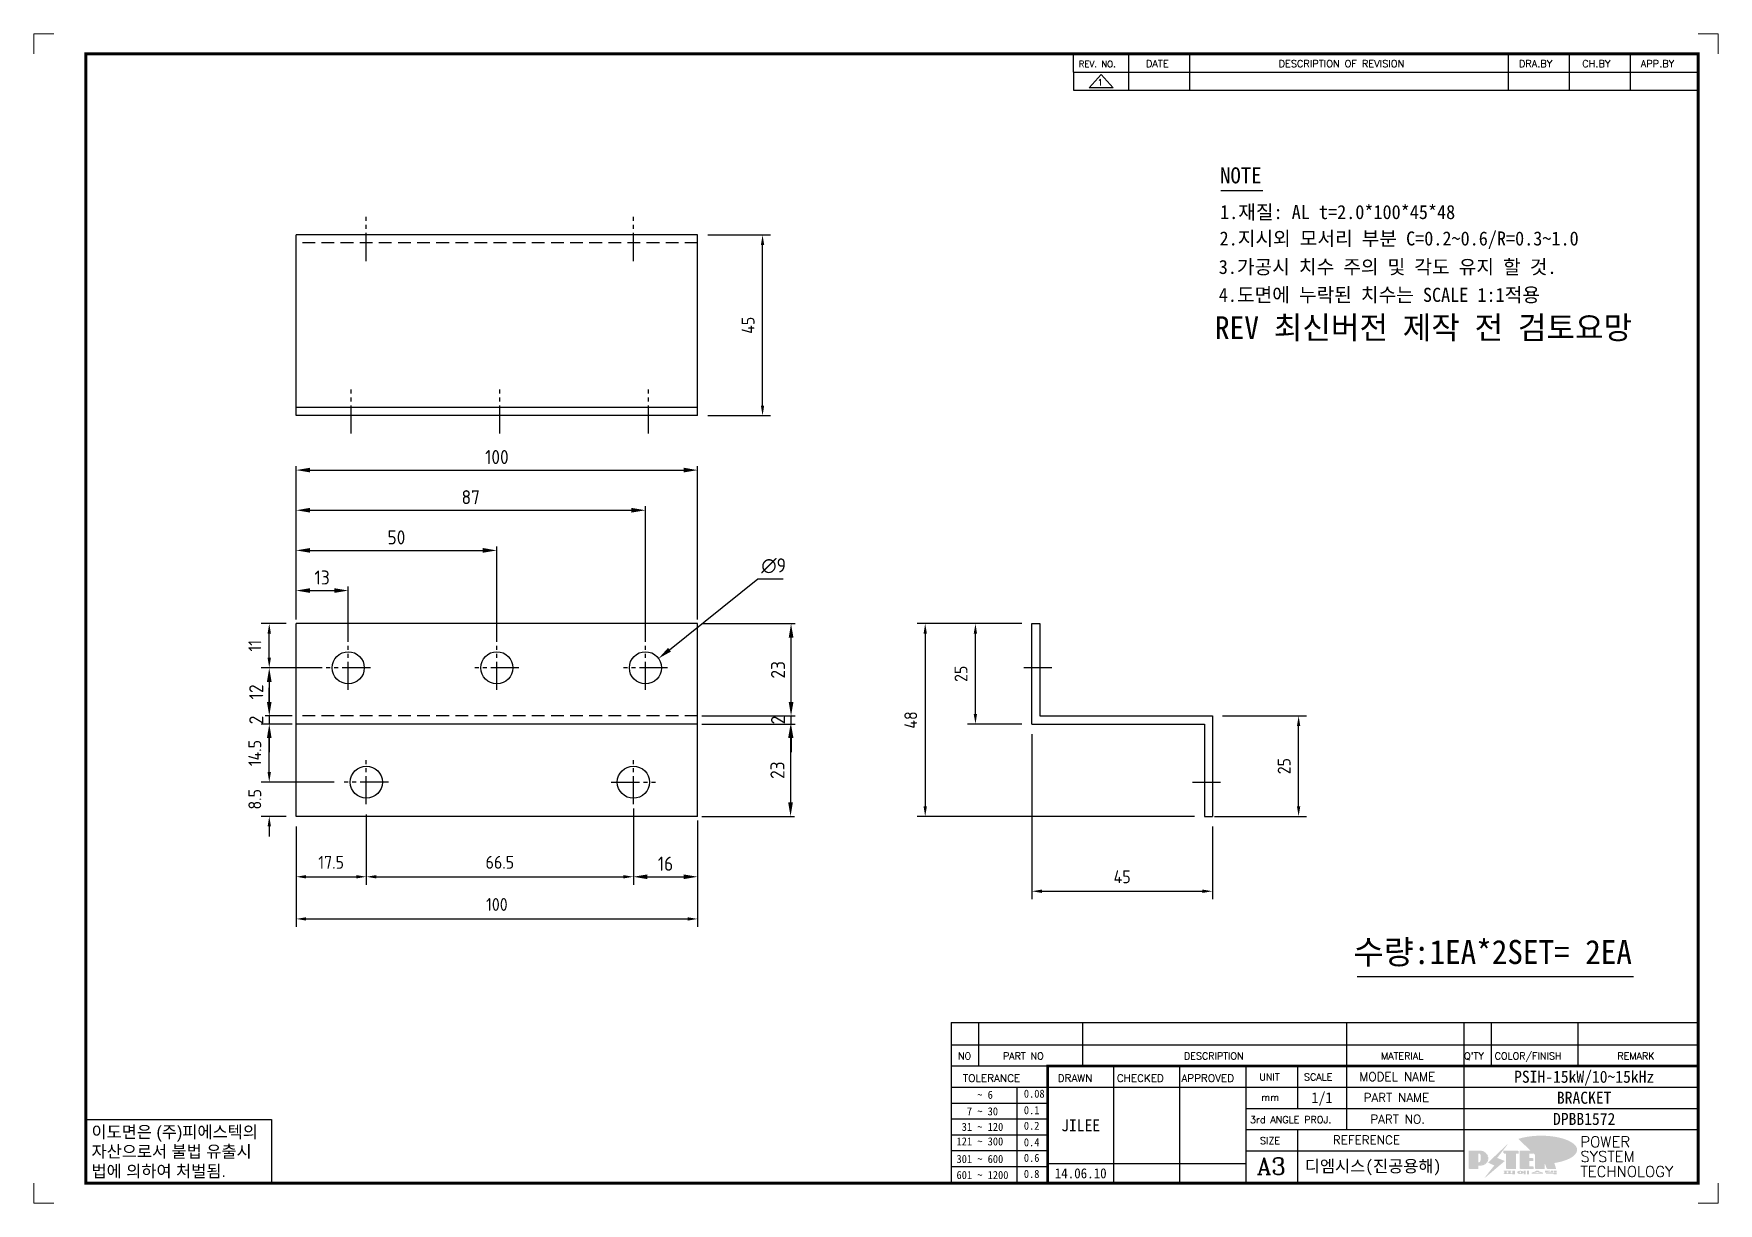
# Model space of a CAD drawing. Header units: millimetres. Extents: x 24815 to 36799, y -9299 to 5469.
# Drawn here: x 25902.7 to 26322.2, y -2272.5 to -1981.2 of the extents above; entities that cross this region are included whole.
import ezdxf
from ezdxf.enums import TextEntityAlignment as Align

# ---------------------------------------------------------------- set-up
doc = ezdxf.new("R2010")
doc.units = ezdxf.units.MM
doc.linetypes.add('CENTER1', pattern=[10, 7, -1, 1, -1])
doc.linetypes.add('HIDDEN2', pattern=[4.7625, 3.175, -1.5875])
doc.layers.add('FORMAT-1', color=7, linetype='Continuous')
doc.layers.add('line', color=3, linetype='Continuous')
doc.styles.add('h1', font='')
doc.styles.add('HAN', font='')
doc.styles.add('RC', font='ROMANC.SHX')
doc.styles.add('ROMANT', font='romant')
doc.styles.add('RT', font='ROMANT.SHX', dxfattribs={"oblique": 15})
doc.styles.get("Standard").update_dxf_attribs({"font": 'ISOCP.SHX', "bigfont": 'WHGTXT.SHX'})
doc.styles.get('h1').set_extended_font_data('New Gulim')
doc.styles.get('HAN').set_extended_font_data('GulimChe')
doc.dimstyles.new('AM_ISO', dxfattribs={"dimtxt": 3.5, "dimasz": 3.5, "dimexe": 1, "dimexo": 1, "dimgap": 1.5, "dimtad": 1, "dimdsep": 46, "dimtxsty": 'Standard', "dimcen": 0, "dimclrd": 256, "dimclre": 256, "dimclrt": 2, "dimadec": 0, "dimazin": 2, "dimtp": 0.1, "dimtm": 0.1, "dimtfac": 0.71, "dimtdec": 3, "dimtmove": 0, "dimatfit": 3, "dimfxl": 0, "dimlwd": -1, "dimlwe": -1, "dimarcsym": 0})
doc.dimstyles.new('AM_ISO$3', dxfattribs={"dimtxt": 3.5, "dimasz": 3.5, "dimexe": 1, "dimexo": 1, "dimgap": 1.5, "dimtad": 1, "dimtoh": 1, "dimdsep": 46, "dimtxsty": 'Standard', "dimcen": 0, "dimclrd": 256, "dimclre": 256, "dimclrt": 2, "dimadec": 0, "dimazin": 2, "dimtp": 0.1, "dimtm": 0.1, "dimtfac": 0.71, "dimtdec": 3, "dimtofl": 0, "dimtmove": 0, "dimatfit": 0, "dimfxl": 0, "dimlwd": -1, "dimlwe": -1, "dimarcsym": 0})
doc.dimstyles.new('PS-1', dxfattribs={"dimtxt": 3.2, "dimasz": 2.5, "dimexe": 2, "dimexo": 2.5, "dimgap": 2, "dimtad": 1, "dimtoh": 1, "dimrnd": 0.05, "dimzin": 12, "dimdsep": 46, "dimtxsty": 'Standard', "dimcen": 0, "dimclrt": 2, "dimazin": 3, "dimtfac": 1, "dimtofl": 0, "dimtmove": 0, "dimatfit": 3, "dimfxl": 0, "dimtolj": 1, "dimtzin": 0, "dimarcsym": 0})

msp = doc.modelspace()

# ---------------------------------------------------------------- texts
at = {"color": 2, "style": 'HAN'}
for s, height, p in [('NOTE', 4, (26198.135, -2018.514)), ('1.재질: AL t=2.0*100*45*48', 3.5, (26198.135, -2027.404)), ('2.지시외 모서리 부분 C=0.2~0.6/R=0.3~1.0', 3.5, (26198.006, -2033.98)), ('3.가공시 치수 주의 및 각도 유지 할 것.', 3.5, (26197.803, -2041.074)), ('4.도면에 누락된 치수는 SCALE 1:1적용', 3.5, (26197.803, -2048.021)), ('수량:1EA*2SET= 2EA', 6, (26231.345, -2212.935))]:
    msp.add_text(s, height=height, dxfattribs=at).set_placement(p)
at = {"color": 1, "style": 'HAN'}
msp.add_text('REV 최신버전 제작 전 검토요망', height=5.67, dxfattribs=at).set_placement((26196.834, -2057.271))

# ---------------------------------------------------------------- blocks, each defined once
blk = doc.blocks.new('*D571')
at = {"color": 0, "lineweight": -2}
for p, q in [((25968.04, -2182.3), (25968.04, -2203.7)), ((26068.04, -2182.3), (26068.04, -2203.7)), ((25970.54, -2201.7), (26065.54, -2201.7))]:
    blk.add_line(p, q, dxfattribs=at)
at = {"color": 0}
for points in [[(25970.54, -2201.29), (25970.54, -2202.12), (25968.04, -2201.7)], [(26065.54, -2201.29), (26065.54, -2202.12), (26068.04, -2201.7)]]:
    blk.add_solid(points, dxfattribs=at)
at = {"layer": 'Defpoints', "color": 0}
for p in [(25968.04, -2179.8), (26068.04, -2179.8), (26068.04, -2201.7)]:
    blk.add_point(p, dxfattribs=at)
at = {"color": 2, "insert": (26018.04, -2198.1), "char_height": 3.2, "attachment_point": 5}
blk.add_mtext('\\A1;100', dxfattribs=at)
blk = doc.blocks.new('*D572')
at = {"color": 0, "lineweight": -2}
for p, q in [((25985.53, -2175.66), (25985.53, -2193.2)), ((25968.04, -2178.66), (25968.04, -2193.2)), ((25970.54, -2191.2), (25983.03, -2191.2))]:
    blk.add_line(p, q, dxfattribs=at)
at = {"color": 0}
for points in [[(25970.54, -2190.79), (25970.54, -2191.62), (25968.04, -2191.2)], [(25983.03, -2190.79), (25983.03, -2191.62), (25985.53, -2191.2)]]:
    blk.add_solid(points, dxfattribs=at)
at = {"layer": 'Defpoints', "color": 0}
for p in [(25968.04, -2176.16), (25985.53, -2173.16), (25985.53, -2191.2)]:
    blk.add_point(p, dxfattribs=at)
at = {"color": 2, "insert": (25976.78, -2187.6), "char_height": 3.2, "attachment_point": 5}
blk.add_mtext('\\A1;17.5', dxfattribs=at)
blk = doc.blocks.new('*D573')
at = {"color": 0, "lineweight": -2}
for p, q in [((25985.53, -2175.66), (25985.53, -2193.2)), ((26052.03, -2175.66), (26052.03, -2193.2)), ((25988.03, -2191.2), (26049.53, -2191.2))]:
    blk.add_line(p, q, dxfattribs=at)
at = {"color": 0}
for points in [[(25988.03, -2190.79), (25988.03, -2191.62), (25985.53, -2191.2)], [(26049.53, -2190.79), (26049.53, -2191.62), (26052.03, -2191.2)]]:
    blk.add_solid(points, dxfattribs=at)
at = {"layer": 'Defpoints', "color": 0}
for p in [(25985.53, -2173.16), (26052.03, -2173.16), (26052.03, -2191.2)]:
    blk.add_point(p, dxfattribs=at)
at = {"color": 2, "insert": (26018.78, -2187.6), "char_height": 3.2, "attachment_point": 5}
blk.add_mtext('\\A1;66.5', dxfattribs=at)
blk = doc.blocks.new('*D574')
at = {"color": 0, "lineweight": -2}
for p, q in [((25961.36, -2165.15), (25961.36, -2162.65)), ((25977.53, -2167.65), (25959.36, -2167.65)), ((25965.54, -2176.16), (25959.36, -2176.16)), ((25961.36, -2178.66), (25961.36, -2181.16))]:
    blk.add_line(p, q, dxfattribs=at)
at = {"color": 0}
for points in [[(25960.94, -2165.15), (25961.78, -2165.15), (25961.36, -2167.65)], [(25960.94, -2178.66), (25961.78, -2178.66), (25961.36, -2176.16)]]:
    blk.add_solid(points, dxfattribs=at)
at = {"layer": 'Defpoints', "color": 0}
for p in [(25961.36, -2167.65), (25980.03, -2167.65), (25968.04, -2176.16)]:
    blk.add_point(p, dxfattribs=at)
at = {"color": 2, "insert": (25957.76, -2171.9), "char_height": 3.2, "attachment_point": 5, "rotation": 90}
blk.add_mtext('\\A1;8.5', dxfattribs=at)
blk = doc.blocks.new('*D575')
at = {"color": 0, "lineweight": -2}
for p, q in [((25965.54, -2153.16), (25959.36, -2153.16)), ((25961.36, -2165.15), (25961.36, -2155.66)), ((25977.53, -2167.65), (25959.36, -2167.65))]:
    blk.add_line(p, q, dxfattribs=at)
at = {"color": 0}
for points in [[(25960.94, -2155.66), (25961.78, -2155.66), (25961.36, -2153.16)], [(25960.94, -2165.15), (25961.78, -2165.15), (25961.36, -2167.65)]]:
    blk.add_solid(points, dxfattribs=at)
at = {"layer": 'Defpoints', "color": 0}
for p in [(25961.36, -2153.16), (25968.04, -2153.16), (25980.03, -2167.65)]:
    blk.add_point(p, dxfattribs=at)
at = {"color": 2, "insert": (25957.76, -2160.4), "char_height": 3.2, "attachment_point": 5, "rotation": 90}
blk.add_mtext('\\A1;14.5', dxfattribs=at)
blk = doc.blocks.new('*D576')
at = {"color": 0, "lineweight": -2}
for p, q in [((25965.54, -2128.16), (25959.36, -2128.16)), ((25961.36, -2136.66), (25961.36, -2130.66)), ((25973.03, -2139.16), (25959.36, -2139.16))]:
    blk.add_line(p, q, dxfattribs=at)
at = {"color": 0}
for points in [[(25960.94, -2130.66), (25961.78, -2130.66), (25961.36, -2128.16)], [(25960.94, -2136.66), (25961.78, -2136.66), (25961.36, -2139.16)]]:
    blk.add_solid(points, dxfattribs=at)
at = {"layer": 'Defpoints', "color": 0}
for p in [(25961.36, -2128.16), (25968.04, -2128.16), (25975.53, -2139.16)]:
    blk.add_point(p, dxfattribs=at)
at = {"color": 2, "insert": (25957.76, -2133.66), "char_height": 3.2, "attachment_point": 5, "rotation": 90}
blk.add_mtext('\\A1;11', dxfattribs=at)
blk = doc.blocks.new('*D577')
at = {"linetype": 'ByBlock'}
for p, q in [((25974.53, -2139.16), (25960.36, -2139.16)), ((25961.36, -2142.66), (25961.36, -2147.66)), ((25967.04, -2151.16), (25960.36, -2151.16))]:
    blk.add_line(p, q, dxfattribs=at)
for points in [[(25960.78, -2142.66), (25961.94, -2142.66), (25961.36, -2139.16)], [(25960.78, -2147.66), (25961.94, -2147.66), (25961.36, -2151.16)]]:
    blk.add_solid(points)
at = {"layer": 'Defpoints', "color": 0}
for p in [(25975.53, -2139.16), (25961.36, -2151.16), (25968.04, -2151.16)]:
    blk.add_point(p, dxfattribs=at)
at = {"color": 2, "insert": (25958.11, -2145.16), "char_height": 3.5, "attachment_point": 5, "rotation": 90}
blk.add_mtext('12', dxfattribs=at)
blk = doc.blocks.new('*D578')
at = {"linetype": 'ByBlock'}
for p, q in [((26052.03, -2174.16), (26052.03, -2192.2)), ((26068.04, -2177.16), (26068.04, -2192.2)), ((26055.53, -2191.2), (26064.54, -2191.2))]:
    blk.add_line(p, q, dxfattribs=at)
for points in [[(26055.53, -2190.62), (26055.53, -2191.79), (26052.03, -2191.2)], [(26064.54, -2190.62), (26064.54, -2191.79), (26068.04, -2191.2)]]:
    blk.add_solid(points)
at = {"layer": 'Defpoints', "color": 0}
for p in [(26052.03, -2173.16), (26068.04, -2176.16), (26068.04, -2191.2)]:
    blk.add_point(p, dxfattribs=at)
at = {"color": 2, "insert": (26060.03, -2187.95), "char_height": 3.5, "attachment_point": 5}
blk.add_mtext('16', dxfattribs=at)
blk = doc.blocks.new('*D579')
at = {"linetype": 'ByBlock'}
for p, q in [((26069.04, -2153.16), (26092.17, -2153.16)), ((26091.17, -2156.66), (26091.17, -2172.66)), ((26069.04, -2176.16), (26092.17, -2176.16))]:
    blk.add_line(p, q, dxfattribs=at)
for points in [[(26090.58, -2156.66), (26091.75, -2156.66), (26091.17, -2153.16)], [(26090.58, -2172.66), (26091.75, -2172.66), (26091.17, -2176.16)]]:
    blk.add_solid(points)
at = {"layer": 'Defpoints', "color": 0}
for p in [(26068.04, -2153.16), (26068.04, -2176.16), (26091.17, -2176.16)]:
    blk.add_point(p, dxfattribs=at)
at = {"color": 2, "insert": (26087.91, -2164.66), "char_height": 3.5, "attachment_point": 5, "rotation": 90}
blk.add_mtext('23', dxfattribs=at)
blk = doc.blocks.new('*D580')
at = {"linetype": 'ByBlock'}
for p, q in [((26069.04, -2128.16), (26092.3, -2128.16)), ((26091.3, -2147.66), (26091.3, -2131.66)), ((26069.04, -2151.16), (26092.3, -2151.16))]:
    blk.add_line(p, q, dxfattribs=at)
for points in [[(26090.72, -2131.66), (26091.89, -2131.66), (26091.3, -2128.16)], [(26090.72, -2147.66), (26091.89, -2147.66), (26091.3, -2151.16)]]:
    blk.add_solid(points)
at = {"layer": 'Defpoints', "color": 0}
for p in [(26068.04, -2128.16), (26091.3, -2128.16), (26068.04, -2151.16)]:
    blk.add_point(p, dxfattribs=at)
at = {"color": 2, "insert": (26088.05, -2139.66), "char_height": 3.5, "attachment_point": 5, "rotation": 90}
blk.add_mtext('23', dxfattribs=at)
blk = doc.blocks.new('*D581')
at = {"linetype": 'ByBlock'}
for p, q in [((25961.36, -2147.66), (25961.36, -2144.16)), ((25967.04, -2151.16), (25960.36, -2151.16)), ((25961.36, -2151.16), (25961.36, -2153.16)), ((25967.04, -2153.16), (25960.36, -2153.16)), ((25961.36, -2156.66), (25961.36, -2160.16))]:
    blk.add_line(p, q, dxfattribs=at)
for points in [[(25960.78, -2147.66), (25961.94, -2147.66), (25961.36, -2151.16)], [(25960.78, -2156.66), (25961.94, -2156.66), (25961.36, -2153.16)]]:
    blk.add_solid(points)
at = {"layer": 'Defpoints', "color": 0}
for p in [(25968.04, -2151.16), (25961.36, -2153.16), (25968.04, -2153.16)]:
    blk.add_point(p, dxfattribs=at)
at = {"color": 2, "insert": (25958.11, -2152.16), "char_height": 3.5, "attachment_point": 5, "rotation": 90}
blk.add_mtext('2', dxfattribs=at)
blk = doc.blocks.new('*D582')
at = {"linetype": 'ByBlock'}
for p, q in [((26091.3, -2147.66), (26091.3, -2144.16)), ((26069.04, -2151.16), (26092.3, -2151.16)), ((26091.3, -2153.16), (26091.3, -2151.16)), ((26069.04, -2153.16), (26092.3, -2153.16)), ((26091.3, -2156.66), (26091.3, -2160.16))]:
    blk.add_line(p, q, dxfattribs=at)
for points in [[(26090.72, -2147.66), (26091.89, -2147.66), (26091.3, -2151.16)], [(26090.72, -2156.66), (26091.89, -2156.66), (26091.3, -2153.16)]]:
    blk.add_solid(points)
at = {"layer": 'Defpoints', "color": 0}
for p in [(26068.04, -2151.16), (26091.3, -2151.16), (26068.04, -2153.16)]:
    blk.add_point(p, dxfattribs=at)
at = {"color": 2, "insert": (26088.05, -2152.16), "char_height": 3.5, "attachment_point": 5, "rotation": 90}
blk.add_mtext('2', dxfattribs=at)
blk = doc.blocks.new('*D603')
at = {"color": 0, "lineweight": -2}
for p, q in [((26148.75, -2128.16), (26135.21, -2128.16)), ((26137.21, -2150.66), (26137.21, -2130.66)), ((26148.75, -2153.16), (26135.21, -2153.16))]:
    blk.add_line(p, q, dxfattribs=at)
at = {"color": 0}
for points in [[(26136.79, -2130.66), (26137.62, -2130.66), (26137.21, -2128.16)], [(26136.79, -2150.66), (26137.62, -2150.66), (26137.21, -2153.16)]]:
    blk.add_solid(points, dxfattribs=at)
at = {"layer": 'Defpoints', "color": 0}
for p in [(26137.21, -2128.16), (26151.25, -2128.16), (26151.25, -2153.16)]:
    blk.add_point(p, dxfattribs=at)
at = {"color": 2, "insert": (26133.61, -2140.66), "char_height": 3.2, "attachment_point": 5, "rotation": 90}
blk.add_mtext('\\A1;25', dxfattribs=at)
blk = doc.blocks.new('*D604')
at = {"color": 0, "lineweight": -2}
for p, q in [((26198.75, -2151.16), (26219.69, -2151.16)), ((26217.69, -2173.66), (26217.69, -2153.66)), ((26196.75, -2176.16), (26219.69, -2176.16))]:
    blk.add_line(p, q, dxfattribs=at)
at = {"color": 0}
for points in [[(26217.27, -2153.66), (26218.1, -2153.66), (26217.69, -2151.16)], [(26217.27, -2173.66), (26218.1, -2173.66), (26217.69, -2176.16)]]:
    blk.add_solid(points, dxfattribs=at)
at = {"layer": 'Defpoints', "color": 0}
for p in [(26196.25, -2151.16), (26217.69, -2151.16), (26194.25, -2176.16)]:
    blk.add_point(p, dxfattribs=at)
at = {"color": 2, "insert": (26214.08, -2163.66), "char_height": 3.2, "attachment_point": 5, "rotation": 90}
blk.add_mtext('\\A1;25', dxfattribs=at)
blk = doc.blocks.new('*D605')
at = {"color": 0, "lineweight": -2}
for p, q in [((26148.75, -2128.16), (26122.7, -2128.16)), ((26124.7, -2130.66), (26124.7, -2173.66)), ((26191.75, -2176.16), (26122.7, -2176.16))]:
    blk.add_line(p, q, dxfattribs=at)
at = {"color": 0}
for points in [[(26124.29, -2130.66), (26125.12, -2130.66), (26124.7, -2128.16)], [(26124.29, -2173.66), (26125.12, -2173.66), (26124.7, -2176.16)]]:
    blk.add_solid(points, dxfattribs=at)
at = {"layer": 'Defpoints', "color": 0}
for p in [(26151.25, -2128.16), (26124.7, -2176.16), (26194.25, -2176.16)]:
    blk.add_point(p, dxfattribs=at)
at = {"color": 2, "insert": (26121.1, -2152.16), "char_height": 3.2, "attachment_point": 5, "rotation": 90}
blk.add_mtext('\\A1;48', dxfattribs=at)
blk = doc.blocks.new('*D606')
at = {"color": 0, "lineweight": -2}
for p, q in [((26151.25, -2155.66), (26151.25, -2196.81)), ((26196.25, -2178.66), (26196.25, -2196.81)), ((26153.75, -2194.81), (26193.75, -2194.81))]:
    blk.add_line(p, q, dxfattribs=at)
at = {"color": 0}
for points in [[(26153.75, -2194.39), (26153.75, -2195.23), (26151.25, -2194.81)], [(26193.75, -2194.39), (26193.75, -2195.23), (26196.25, -2194.81)]]:
    blk.add_solid(points, dxfattribs=at)
at = {"layer": 'Defpoints', "color": 0}
for p in [(26151.25, -2153.16), (26196.25, -2176.16), (26196.25, -2194.81)]:
    blk.add_point(p, dxfattribs=at)
at = {"color": 2, "insert": (26173.75, -2191.21), "char_height": 3.2, "attachment_point": 5}
blk.add_mtext('\\A1;45', dxfattribs=at)
blk = doc.blocks.new('*D607')
at = {"color": 0, "lineweight": -2}
for p, q in [((26070.54, -2031.35), (26086.2, -2031.35)), ((26084.2, -2073.85), (26084.2, -2033.85)), ((26070.54, -2076.35), (26086.2, -2076.35))]:
    blk.add_line(p, q, dxfattribs=at)
at = {"color": 0}
for points in [[(26083.78, -2033.85), (26084.61, -2033.85), (26084.2, -2031.35)], [(26083.78, -2073.85), (26084.61, -2073.85), (26084.2, -2076.35)]]:
    blk.add_solid(points, dxfattribs=at)
at = {"layer": 'Defpoints', "color": 0}
for p in [(26068.04, -2031.35), (26084.2, -2031.35), (26068.04, -2076.35)]:
    blk.add_point(p, dxfattribs=at)
at = {"color": 2, "insert": (26080.6, -2053.85), "char_height": 3.2, "attachment_point": 5, "rotation": 90}
blk.add_mtext('\\A1;45', dxfattribs=at)
blk = doc.blocks.new('no3')
at = {"color": 180}
for p, q in [((0, 5.5), (0, 0)), ((0, 5.5), (186, 5.5)), ((6.79, 5.5), (6.79, 0)), ((32.74, 0.11), (32.74, 5.5)), ((98.4, 5.5), (98.4, 0)), ((127.61, 5.5), (127.61, 0)), ((134.43, 5.5), (134.43, 0)), ((155.98, 5.5), (155.98, 0))]:
    blk.add_line(p, q, dxfattribs=at)
at = {"color": 2, "style": 'HAN'}
for tag, p in [('PART-NO', (19.76, 2.75)), ('MATERIAL', (111.38, 2.75)), ("Q'TY", (131.02, 2.75)), ('COLOR/FINISH', (145.2, 2.75)), ('REMARK', (170.76, 2.75))]:
    blk.add_attdef(tag, text='', height=2.9, dxfattribs=at).set_placement(p, align=Align.MIDDLE_CENTER)
blk.add_attdef('DESCRIPTION', text='', height=2.9, dxfattribs=at).set_placement((34.51, 2.75), align=Align.MIDDLE_LEFT)
at = {"color": 2, "style": 'RT', "oblique": 15}
blk.add_attdef('NO', text='', height=1.74, dxfattribs=at).set_placement((3.38, 2.51), align=Align.MIDDLE_CENTER)
blk = doc.blocks.new('re3')
at = {"color": 180}
for p, q in [((0, 0), (0, -4.55)), ((6.87, -0.64), (3.86, -3.91)), ((9.88, -3.91), (3.86, -3.91)), ((6.87, -0.64), (9.88, -3.91)), ((13.74, -4.55), (13.74, 0)), ((28.97, -4.55), (28.97, 0)), ((108.25, -4.55), (108.25, 0)), ((123.49, -4.55), (123.49, 0)), ((138.64, -4.55), (138.64, 0)), ((0, -4.55), (155.53, -4.55))]:
    blk.add_line(p, q, dxfattribs=at)
at = {"color": 2, "style": 'RC', "oblique": 15}
blk.add_attdef('REV.NO', text='', height=1.56, dxfattribs=at).set_placement((6.59, -2.56), align=Align.MIDDLE_CENTER)
blk.add_attdef('-1', text='', height=1.56, dxfattribs=at).set_placement((9.37, -1.66), align=Align.MIDDLE_LEFT)
at = {"color": 2, "style": 'HAN'}
for tag, p in [('REV.-DATE', (21.36, -2.28)), ('DRA.BY', (115.87, -2.28)), ('CH.BY', (131.07, -2.28)), ('APP.BY', (147.09, -2.28))]:
    blk.add_attdef(tag, text='', height=2.5, dxfattribs=at).set_placement(p, align=Align.MIDDLE_CENTER)
blk.add_attdef('DESCRIPTION-OF-REVISION', text='', height=2.5, dxfattribs=at).set_placement((31.61, -2.28), align=Align.MIDDLE_LEFT)
blk = doc.blocks.new('t3')
for p, q in [((0, 15.88), (46.25, 15.88)), ((0, 15.88), (0, 0)), ((46.25, 15.88), (46.25, 0)), ((0, 0), (46.25, 0))]:
    blk.add_line(p, q)
at = {"color": 1, "style": 'h1'}
for s, p in [('이도면은 (주)피에스텍의', (1.4, 11.29)), ('자산으로서 불법 유출시', (1.4, 6.41)), ('법에 의하여 처벌됨.', (1.4, 1.52))]:
    blk.add_text(s, height=3, dxfattribs=at).set_placement(p)
blk = doc.blocks.new('new LOGO')
at = {"layer": 'line'}
h = blk.add_hatch(color=1, dxfattribs=at)
h.paths.add_polyline_path([(41.5, 16.4), (54.3, 16.4, 1), (54.3, 82.9), (0, 82.9), (0, -0.1), (41.5, -0.1)])
h.paths.add_polyline_path([(41.5, 27.9), (41.5, 71.9), (43.6, 71.9, -0.414214), (54.6, 60.9), (54.6, 38.9, -0.414214), (43.6, 27.9)], flags=16)
h.paths.add_polyline_path([(214.7, 71.9), (227.5, 71.9), (227.5, 82.9), (159.7, 82.9), (159.7, 71.9), (172.5, 71.9), (172.5, -0.1), (214.7, -0.1)])
h.paths.add_polyline_path([(276, 37.4), (294.8, 37.4), (294.8, 49.1), (276, 49.1), (276, 71.9), (294.8, 71.9), (294.8, 82.9), (234.5, 82.9), (234.5, -0.1), (297, -0.1), (297, 10.9), (276, 10.9)])
h.paths.add_polyline_path([(347.2, 35.2), (359.7, -0.1), (400.5, -0.1), (379.6, 66.8), (399.7, 82.9), (380.6, 82.9), (347.2, 61.6), (347.2, 82.9), (305.5, 82.9), (305.5, -0.1), (347.2, -0.1)])
h = blk.add_hatch(color=250, dxfattribs=at)
h.paths.add_polyline_path([(44.5, 69.4), (46.6, 69.4, -0.129793), (52, 68, 0.221832), (43.6, 71.9), (41.5, 71.9), (41.5, 27.9), (43.6, 27.9, 0.02048), (44.5, 28)], flags=17)
h.paths.add_polyline_path([(44.5, 13.9), (57.3, 13.9, 0.72362), (77.1, 73.9, -0.679777), (54.3, 16.4), (41.5, 16.4), (41.5, -0.1), (3, -0.1), (3, -2.6), (44.5, -2.6)])
h.paths.add_polyline_path([(117.9, 14.2), (71.5, -44.4), (77.1, -39.6), (120.8, 15.6), (92, 28.9), (173.3, 106), (177.5, 111.4), (89.1, 27.6)])
h.paths.add_polyline_path([(162.7, 71.9), (162.7, 69.4), (172.5, 69.4), (172.5, 71.9)], flags=17)
h.paths.add_polyline_path([(217.7, 69.4), (230.5, 69.4), (230.5, 80.4), (227.5, 80.4), (227.5, 71.9), (214.7, 71.9), (214.7, -0.1), (175.5, -0.1), (175.5, -2.6), (217.7, -2.6)])
h.paths.add_polyline_path([(297.8, 46.6), (294.8, 46.6), (294.8, 37.4), (276, 37.4), (276, 10.9), (279, 10.9), (279, 34.9), (297.8, 34.9)])
h.paths.add_polyline_path([(300, 8.4), (297, 8.4), (297, -0.1), (237.5, -0.1), (237.5, -2.6), (300, -2.6)])
h.paths.add_polyline_path([(297.8, 80.4), (294.8, 80.4), (294.8, 71.9), (276, 71.9), (276, 49.1), (279, 49.1), (279, 69.4), (297.8, 69.4)])
h.paths.add_polyline_path([(350.2, 80.4), (347.2, 80.4), (347.2, 61.6), (350.2, 63.5)])
h.paths.add_polyline_path([(350.2, 26.7), (347.2, 35.2), (347.2, -0.1), (308.5, -0.1), (308.5, -2.6), (350.2, -2.6)])
h.paths.add_polyline_path([(402.7, 80.4), (396.5, 80.4), (379.6, 66.8), (400.5, -0.1), (361.8, -0.1), (362.7, -2.6), (403.5, -2.6), (382.6, 64.3)])
blk.add_hatch(color=5, dxfattribs=at).paths.add_polyline_path([(166.3, 35), (131, 49), (180.4, 112.7), (92, 28.9), (120.8, 15.6), (74.4, -43)])
h = blk.add_hatch(color=253, dxfattribs=at)
edge = h.paths.add_edge_path()
edge.add_ellipse((333.9, 86.4), major_axis=(-165.9, 0), ratio=0.39426, start_angle=111.51268, end_angle=334.46902)
edge.add_ellipse((314.1, 81.2), major_axis=(-153.7, 0), ratio=0.40699, start_angle=121.30662, end_angle=327.74369, ccw=False)
edge.add_line((394, 27.8), (394.7, 25.6))
h = blk.add_hatch(color=250, dxfattribs=at)
edge = h.paths.add_edge_path()
edge.add_ellipse((237.8, -17.6), major_axis=(-14.3, 0), ratio=0.526336, start_angle=192.2456, end_angle=269.07481)
edge.add_line((238.1, -10.1), (237.6, -10.1))
edge.add_ellipse((237.8, -17.6), major_axis=(-14.3, 0), ratio=0.526336, start_angle=270.92519, end_angle=449.07481)
edge.add_line((237.6, -25.1), (238.1, -25.1))
edge.add_ellipse((237.8, -17.6), major_axis=(-14.3, 0), ratio=0.526336, start_angle=450.92519, end_angle=527.7544)
edge.add_line((251.7, -19.2), (254.1, -19.2))
edge.add_line((254.1, -19.2), (254.1, -27.1))
edge.add_line((254.1, -27.1), (263.1, -27.1))
edge.add_line((263.1, -27.1), (263.1, -10.1))
edge.add_line((263.1, -10.1), (254.1, -10.1))
edge.add_line((254.1, -10.1), (254.1, -16))
edge.add_line((254.1, -16), (251.7, -16))
h.paths.add_polyline_path([(241, -16.4), (241, -18.7, -1), (234.4, -18.7), (234.4, -16.4, -1)], flags=16)
h.paths.add_polyline_path([(278.2, -10.1), (268.1, -10.1), (268.1, -27.1), (278.2, -27.1)])
h.paths.add_polyline_path([(310.3, -10.1), (310.3, -11.1, -0.157169), (289.3, -17.5), (294, -19.9, 0.128407), (316.3, -15.9, 0.128407), (338.6, -19.9), (343.3, -17.5, -0.157169), (322.2, -11.1), (322.2, -10.1)])
h.paths.add_polyline_path([(342.1, -25.1), (342.1, -22.3), (290.4, -22.3), (290.4, -25.1)])
h.paths.add_polyline_path([(352, -10.1), (352, -16.2, 0.414214), (354, -18.2), (378.7, -18.2), (378.7, -19.6), (390.2, -19.6), (390.2, -10.1), (378.7, -10.1), (378.7, -13.6), (374.7, -13.6), (374.7, -15.1), (378.7, -15.1), (378.7, -16.2), (364.7, -16.2), (364.7, -15.1), (371.2, -15.1), (371.2, -13.6), (364.7, -13.6), (364.7, -12.6), (374.7, -12.6), (374.7, -10.1)])
h.paths.add_polyline_path([(393.8, -10.1), (393.8, -19.6), (405, -19.6), (405, -10.1)])
h.paths.add_polyline_path([(405, -27.1), (405, -20.9), (356.8, -20.9), (356.8, -23), (391.8, -23), (391.8, -27.1)])
h.paths.add_polyline_path([(200.4, -10.1), (200.4, -22.3), (193.2, -22.3), (193.2, -12.6), (196.6, -12.6), (196.6, -10.1), (161, -10.1), (161, -12.6), (164.5, -12.6), (164.5, -22.3), (161, -22.3), (161, -25.1), (200.4, -25.1), (200.4, -27.1), (213.9, -27.1), (213.9, -10.1)])
h.paths.add_polyline_path([(182, -12.6), (175.6, -12.6), (175.6, -22.3), (182, -22.3)], flags=17)
blk = doc.blocks.new('format-3')
at = {"color": 3, "lineweight": 9}
for p, q in [((0, 286.3), (0, 291.3)), ((5, 291.3), (0, 291.3)), ((414.5, 291.3), (419.5, 291.3)), ((419.5, 286.3), (419.5, 291.3)), ((0, 5), (0, 0)), ((419.5, 5), (419.5, 0)), ((5, 0), (0, 0)), ((414.5, 0), (419.5, 0))]:
    blk.add_line(p, q, dxfattribs=at)
at = {"color": 180}
for p, q in [((258.97, 281.75), (258.97, 286.3)), ((272.71, 281.75), (272.71, 286.3)), ((287.94, 281.75), (287.94, 286.3)), ((367.22, 281.75), (367.22, 286.3)), ((382.45, 281.75), (382.45, 286.3)), ((397.61, 281.75), (397.61, 286.3)), ((258.97, 281.75), (414.5, 281.75)), ((228.5, 39.49), (228.5, 5)), ((228.5, 39.49), (414.5, 39.49)), ((235.29, 39.49), (235.29, 34.21)), ((261.24, 34.21), (261.24, 39.49)), ((326.9, 39.49), (326.9, 34.21)), ((356.11, 39.49), (356.11, 34.21)), ((362.93, 39.49), (362.93, 34.21)), ((384.48, 39.49), (384.48, 34.21)), ((228.5, 34.21), (252.48, 34.21)), ((268.96, 5), (268.96, 34.21)), ((285.45, 5), (285.45, 34.21)), ((301.94, 5), (301.94, 34.21)), ((314.72, 34.21), (314.72, 23.65)), ((326.9, 34.21), (326.9, 18.37)), ((356.11, 34.21), (356.11, 5)), ((228.5, 28.93), (252.48, 28.93)), ((244.89, 5.23), (244.89, 28.93)), ((252.48, 28.93), (414.5, 28.93)), ((228.5, 24.98), (252.48, 24.98)), ((228.5, 21.03), (252.48, 21.03)), ((301.94, 23.65), (414.5, 23.65)), ((228.5, 17.08), (252.48, 17.08)), ((301.94, 18.37), (414.5, 18.37)), ((314.72, 18.37), (314.72, 5)), ((228.5, 13.13), (252.48, 13.13)), ((301.94, 13.09), (356.11, 13.09)), ((228.5, 9.18), (252.48, 9.18)), ((252.48, 9.95), (301.94, 9.95))]:
    blk.add_line(p, q, dxfattribs=at)
at = {"const_width": 0.7}
blk.add_lwpolyline([(252.48, 5), (252.48, 34.21), (414.5, 34.21)], dxfattribs=at)
at = {"layer": 'FORMAT-1', "const_width": 0.7}
blk.add_lwpolyline([(13, 5), (13, 286.3), (414.5, 286.3), (414.5, 5)], close=True, dxfattribs=at)
blk.add_blockref('t3', (13, 5))
at = {"xscale": 0.05400000000000027, "yscale": 0.05400000000000027, "zscale": 0.05400000000000027}
blk.add_blockref('new LOGO', (357.35, 8.65), dxfattribs=at)
at = {"color": 2}
for s, height, style, p in [('REV. NO.', 1.56, 'RC', (260.23, 282.95)), ('DATE', 1.788, 'RC', (276.95, 282.94)), ('DESCRIPTION OF REVISION', 1.7875, 'RC', (309.98, 282.94)), ('DRA.BY', 1.788, 'RC', (369.83, 282.94)), ('CH.BY', 1.788, 'RC', (385.59, 282.94)), ('APP.BY', 1.788, 'RC', (400.18, 282.94)), ('COLOR/FINISH', 1.7424, 'RC', (363.8, 35.83)), ('NO', 1.742, 'RC', (230.16, 35.83)), ('PART NO', 1.742, 'RC', (241.36, 35.83)), ('DESCRIPTION', 1.7424, 'RC', (286.43, 35.83)), ('MATERIAL', 1.742, 'RC', (335.52, 35.83)), ("Q'TY", 1.742, 'RC', (356.17, 35.83)), ('REMARK', 1.742, 'RC', (394.37, 35.83)), (' TOLERANCE', 1.9, 'RC', (230.11, 30.22)), ('DRAWN', 1.9, 'RC', (255, 30.22)), ('CHECKED', 1.9, 'RC', (269.71, 30.22)), ('APPROVED', 1.9, 'RC', (285.8, 30.22)), ('UNIT', 1.742, 'RC', (305.19, 30.55)), ('SCALE', 1.742, 'RC', (316.32, 30.55)), ('MODEL NAME', 2.178, 'RC', (330.12, 30.46)), ('    ~ 6', 2, 'HAN', (229.8, 26.03)), ('0.08', 2, 'HAN', (246.57, 26.31)), ('mm', 1.742, 'RC', (305.67, 25.56)), ('PART NAME', 2.178, 'RC', (331.17, 25.24)), ('  7 ~ 30', 2, 'HAN', (229.8, 21.91)), ('0.1', 2, 'HAN', (246.57, 22.2)), ('3rd ANGLE PROJ.', 1.7424, 'RC', (302.87, 19.97)), ('PART NO.', 2.178, 'RC', (332.84, 19.85)), (' 31 ~ 120', 2, 'HAN', (229.8, 18.04)), ('0.2', 2, 'HAN', (246.57, 18.32)), ('REFERENCE', 2.178, 'RC', (323.52, 14.69)), ('121 ~ 300', 2, 'HAN', (229.8, 14.42)), ('0.4', 2, 'HAN', (246.57, 14.2)), ('SIZE', 1.742, 'RC', (305.39, 14.71)), ('301 ~ 600', 2, 'HAN', (229.8, 10.04)), ('0.6', 2, 'HAN', (246.57, 10.32)), ('601 ~ 1200', 2, 'HAN', (229.8, 6.05)), ('0.8', 2, 'HAN', (246.57, 6.33))]:
    blk.add_text(s, height=height, dxfattribs=dict(at, style=style)).set_placement(p)
at = {"style": 'ROMANT'}
for s, p in [('POWER', (385.15, 13.96)), ('SYSTEM', (385.15, 10.31)), ('TECHNOLOGY', (385.15, 6.56))]:
    blk.add_text(s, height=2.7, dxfattribs=at).set_placement(p)
at = {"color": 2, "lineweight": 25, "style": 'RC'}
blk.add_text('A3', height=4.182, dxfattribs=at).set_placement((304.61, 7.14))
at = {"style": 'HAN'}
for tag, height, p in [('MODEL-NAME', 3, (386.1, 31.53)), ('SCALE', 2.7, (320.81, 26.29)), ('PART-NAME', 3, (386.1, 26.29)), ('CH-BY', 3, (277.21, 19.44)), ('PART-NO', 3, (386.1, 21.01)), ('DRA-BY', 3, (260.72, 19.44)), ('APP-BY', 3, (293.7, 19.44)), ('DRA-DATE', 2.5, (260.72, 7.47)), ('CH-DATE', 2.5, (277.21, 7.47)), ('APP-DATE', 2.5, (293.7, 7.47)), ('관련업체', 3, (333.52, 9.26))]:
    blk.add_attdef(tag, text='', height=height, dxfattribs=at).set_placement(p, align=Align.MIDDLE_CENTER)
blk = doc.blocks.new('*D583')
at = {"linetype": 'ByBlock'}
for p, q in [((25968.04, -2127.16), (25968.04, -2118.92)), ((25971.54, -2119.92), (25977.53, -2119.92)), ((25981.03, -2132.66), (25981.03, -2118.92))]:
    blk.add_line(p, q, dxfattribs=at)
for points in [[(25971.54, -2119.33), (25971.54, -2120.5), (25968.04, -2119.92)], [(25977.53, -2119.33), (25977.53, -2120.5), (25981.03, -2119.92)]]:
    blk.add_solid(points)
at = {"layer": 'Defpoints', "color": 0}
for p in [(25981.03, -2119.92), (25968.04, -2128.16), (25981.03, -2133.66)]:
    blk.add_point(p, dxfattribs=at)
at = {"color": 2, "insert": (25974.53, -2116.67), "char_height": 3.5, "attachment_point": 5}
blk.add_mtext('13', dxfattribs=at)
blk = doc.blocks.new('*D584')
at = {"linetype": 'ByBlock'}
for p, q in [((25968.04, -2127.16), (25968.04, -2108.92)), ((25971.54, -2109.92), (26014.53, -2109.92)), ((26018.03, -2132.66), (26018.03, -2108.92))]:
    blk.add_line(p, q, dxfattribs=at)
for points in [[(25971.54, -2109.33), (25971.54, -2110.5), (25968.04, -2109.92)], [(26014.53, -2109.33), (26014.53, -2110.5), (26018.03, -2109.92)]]:
    blk.add_solid(points)
at = {"layer": 'Defpoints', "color": 0}
for p in [(26018.03, -2109.92), (25968.04, -2128.16), (26018.03, -2133.66)]:
    blk.add_point(p, dxfattribs=at)
at = {"color": 2, "insert": (25993.03, -2106.67), "char_height": 3.5, "attachment_point": 5}
blk.add_mtext('50', dxfattribs=at)
blk = doc.blocks.new('*D585')
at = {"linetype": 'ByBlock'}
for p, q in [((25968.04, -2127.16), (25968.04, -2098.92)), ((25971.54, -2099.92), (26051.53, -2099.92)), ((26055.03, -2132.66), (26055.03, -2098.92))]:
    blk.add_line(p, q, dxfattribs=at)
for points in [[(25971.54, -2099.33), (25971.54, -2100.5), (25968.04, -2099.92)], [(26051.53, -2099.33), (26051.53, -2100.5), (26055.03, -2099.92)]]:
    blk.add_solid(points)
at = {"layer": 'Defpoints', "color": 0}
for p in [(26055.03, -2099.92), (25968.04, -2128.16), (26055.03, -2133.66)]:
    blk.add_point(p, dxfattribs=at)
at = {"color": 2, "insert": (26011.53, -2096.67), "char_height": 3.5, "attachment_point": 5}
blk.add_mtext('87', dxfattribs=at)
blk = doc.blocks.new('*D586')
at = {"linetype": 'ByBlock'}
for p, q in [((25968.04, -2127.16), (25968.04, -2088.92)), ((26068.04, -2127.16), (26068.04, -2088.92)), ((25971.54, -2089.92), (26064.54, -2089.92))]:
    blk.add_line(p, q, dxfattribs=at)
for points in [[(25971.54, -2089.33), (25971.54, -2090.5), (25968.04, -2089.92)], [(26064.54, -2089.33), (26064.54, -2090.5), (26068.04, -2089.92)]]:
    blk.add_solid(points)
at = {"layer": 'Defpoints', "color": 0}
for p in [(26068.04, -2089.92), (25968.04, -2128.16), (26068.04, -2128.16)]:
    blk.add_point(p, dxfattribs=at)
at = {"color": 2, "insert": (26018.04, -2086.67), "char_height": 3.5, "attachment_point": 5}
blk.add_mtext('100', dxfattribs=at)
blk = doc.blocks.new('*D587')
at = {"linetype": 'ByBlock'}
for p, q in [((26061.03, -2134.65), (26083.05, -2117.01)), ((26083.05, -2117.01), (26089.35, -2117.01))]:
    blk.add_line(p, q, dxfattribs=at)
blk.add_solid([(26060.66, -2134.2), (26061.39, -2135.11), (26058.29, -2136.84)])
at = {"layer": 'Defpoints', "color": 0}
for p in [(26058.29, -2136.84), (26051.27, -2142.47)]:
    blk.add_point(p, dxfattribs=at)
at = {"color": 2, "insert": (26086.95, -2113.76), "char_height": 3.5, "attachment_point": 5}
blk.add_mtext('∅9', dxfattribs=at)

# ---------------------------------------------------------------- dimensions: what is measured, and where the dimension line sits
for base, p1, p2, picture, middle in [((26084.195, -2031.346), (26068.035, -2076.346), (26068.035, -2031.346), '*D607', (26080.595, -2053.846)), ((25961.359, -2128.155), (25975.533, -2139.155), (25968.035, -2128.155), '*D576', (25957.759, -2133.655)), ((26124.703, -2176.157), (26151.254, -2128.155), (26194.254, -2176.157), '*D605', (26121.103, -2152.156)), ((26137.207, -2128.155), (26151.254, -2153.155), (26151.254, -2128.155), '*D603', (26133.607, -2140.655)), ((26217.685, -2151.155), (26194.254, -2176.157), (26196.254, -2151.155), '*D604', (26214.085, -2163.656)), ((25961.359, -2153.155), (25980.033, -2167.647), (25968.035, -2153.155), '*D575', (25957.759, -2160.401))]:
    dim = msp.add_linear_dim(base=base, p1=p1, p2=p2, angle=90, dimstyle='PS-1')
    dim.commit()
    dim.dimension.update_dxf_attribs({"geometry": picture, "text_midpoint": middle})
for base, p1, p2, picture, middle in [((26068.035, -2089.915), (25968.035, -2128.155), (26068.035, -2128.155), '*D586', (26018.035, -2086.665)), ((26055.033, -2099.915), (25968.035, -2128.155), (26055.033, -2133.655), '*D585', (26011.534, -2096.665)), ((26018.033, -2109.915), (25968.035, -2128.155), (26018.033, -2133.655), '*D584', (25993.034, -2106.665)), ((25981.033, -2119.915), (25968.035, -2128.155), (25981.033, -2133.655), '*D583', (25974.534, -2116.665)), ((26068.035, -2191.203), (26052.033, -2173.157), (26068.035, -2176.157), '*D578', (26060.034, -2187.953))]:
    dim = msp.add_linear_dim(base=base, p1=p1, p2=p2, dimstyle='AM_ISO', override={"dimfxl": 0.18})
    dim.commit()
    dim.dimension.update_dxf_attribs({"geometry": picture, "text_midpoint": middle})
dim = msp.add_diameter_dim_2p(p1=(26051.271, -2142.469), p2=(26058.295, -2136.841), dimstyle='AM_ISO$3', override={"dimfxl": 0.18})
dim.commit()
dim.dimension.update_dxf_attribs({"geometry": '*D587', "text_midpoint": (26086.953, -2117.006), "dimtype": 163})
for base, p1, p2, picture, middle in [((26091.304, -2128.155), (26068.035, -2151.155), (26068.035, -2128.155), '*D580', (26088.054, -2139.655)), ((25961.359, -2151.155), (25975.533, -2139.155), (25968.035, -2151.155), '*D577', (25958.108, -2145.155)), ((26091.165, -2176.157), (26068.035, -2153.155), (26068.035, -2176.157), '*D579', (26087.915, -2164.656))]:
    dim = msp.add_linear_dim(base=base, p1=p1, p2=p2, angle=90, dimstyle='AM_ISO', override={"dimfxl": 0.18})
    dim.commit()
    dim.dimension.update_dxf_attribs({"geometry": picture, "text_midpoint": middle})
for base, p1, p2, picture, middle in [((25961.359, -2153.155), (25968.035, -2151.155), (25968.035, -2153.155), '*D581', (25961.359, -2152.155)), ((26091.304, -2151.155), (26068.035, -2153.155), (26068.035, -2151.155), '*D582', (26091.304, -2152.155))]:
    dim = msp.add_linear_dim(base=base, p1=p1, p2=p2, angle=90, dimstyle='AM_ISO', override={"dimfxl": 0.18})
    dim.commit()
    dim.dimension.update_dxf_attribs({"geometry": picture, "text_midpoint": middle, "dimtype": 160})
for base, p1, p2, picture, middle in [((26196.254, -2194.81), (26151.254, -2153.155), (26196.254, -2176.157), '*D606', (26173.754, -2191.21)), ((25985.533, -2191.203), (25968.035, -2176.157), (25985.533, -2173.157), '*D572', (25976.784, -2187.603)), ((26052.033, -2191.203), (25985.533, -2173.157), (26052.033, -2173.157), '*D573', (26018.783, -2187.603)), ((26068.035, -2201.703), (25968.035, -2179.797), (26068.035, -2179.797), '*D571', (26018.035, -2198.103))]:
    dim = msp.add_linear_dim(base=base, p1=p1, p2=p2, dimstyle='PS-1')
    dim.commit()
    dim.dimension.update_dxf_attribs({"geometry": picture, "text_midpoint": middle})
dim = msp.add_linear_dim(base=(25961.359, -2167.647), p1=(25968.035, -2176.157), p2=(25980.033, -2167.647), angle=90, dimstyle='PS-1')
dim.commit()
dim.dimension.update_dxf_attribs({"geometry": '*D574', "text_midpoint": (25961.359, -2171.902), "dimtype": 160})

# ---------------------------------------------------------------- linework, layer by layer
for p, q in [((26198.289, -2020.282), (26208.786, -2020.282)), ((26232.295, -2216.056), (26301.052, -2216.056))]:
    msp.add_line(p, q)
at = {"color": 1, "linetype": 'CENTER1'}
for p, q in [((25985.533, -2037.846), (25985.533, -2026.846)), ((26052.033, -2037.846), (26052.033, -2026.846)), ((25981.783, -2080.846), (25981.783, -2069.846)), ((26018.783, -2080.846), (26018.783, -2069.846)), ((26055.783, -2080.846), (26055.783, -2069.846)), ((25981.033, -2144.655), (25981.033, -2133.655)), ((26018.033, -2144.655), (26018.033, -2133.655)), ((26055.033, -2144.655), (26055.033, -2133.655)), ((25986.533, -2139.155), (25975.533, -2139.155)), ((26023.533, -2139.155), (26012.533, -2139.155)), ((26060.533, -2139.155), (26049.533, -2139.155)), ((26156.254, -2139.155), (26148.254, -2139.155)), ((25985.533, -2173.147), (25985.533, -2162.147)), ((26052.033, -2173.157), (26052.033, -2162.157)), ((25991.033, -2167.647), (25980.033, -2167.647)), ((26046.533, -2167.657), (26057.533, -2167.657)), ((26191.254, -2167.647), (26199.254, -2167.647))]:
    msp.add_line(p, q, dxfattribs=at)
at = {"color": 4}
for p, q in [((25968.035, -2076.346), (25968.035, -2031.346)), ((26068.035, -2031.346), (25968.035, -2031.346)), ((26068.035, -2076.346), (26068.035, -2031.346)), ((26068.035, -2074.346), (25968.035, -2074.346)), ((26068.035, -2076.346), (25968.035, -2076.346)), ((26068.035, -2128.155), (25968.035, -2128.155)), ((25968.035, -2176.157), (25968.035, -2128.155)), ((26068.035, -2176.157), (26068.035, -2128.155)), ((26151.254, -2153.155), (26151.254, -2128.155)), ((26151.254, -2128.155), (26153.254, -2128.155)), ((26153.254, -2128.155), (26153.254, -2151.155)), ((26153.254, -2151.155), (26196.254, -2151.155)), ((26196.254, -2151.155), (26196.254, -2176.157)), ((26068.035, -2153.155), (25968.035, -2153.155)), ((26151.254, -2153.155), (26194.254, -2153.155)), ((26194.254, -2153.155), (26194.254, -2176.157)), ((26068.035, -2176.157), (25968.035, -2176.157)), ((26194.254, -2176.157), (26196.254, -2176.157))]:
    msp.add_line(p, q, dxfattribs=at)
at = {"color": 2, "linetype": 'HIDDEN2'}
for p, q in [((26068.035, -2033.346), (25968.035, -2033.346)), ((26068.035, -2151.155), (25968.035, -2151.155))]:
    msp.add_line(p, q, dxfattribs=at)
at = {"color": 4}
for centre in [(25981.033, -2139.155), (26018.033, -2139.155), (26055.033, -2139.155), (25985.533, -2167.647), (26052.033, -2167.657)]:
    msp.add_circle(centre, 4, dxfattribs=at)

# ---------------------------------------------------------------- block references
ref = msp.add_blockref('format-3', (25902.7, -2272.53))
ref.add_attrib('DRA-DATE', '14.06.10', dxfattribs={"height": 2.5, "style": 'HAN'}).set_placement((26163.42, -2265.055), align=Align.MIDDLE_CENTER)
ref.add_attrib('DRA-BY', 'JILEE', dxfattribs={"height": 3, "style": 'HAN'}).set_placement((26163.42, -2253.088), align=Align.MIDDLE_CENTER)
ref.add_attrib('MODEL-NAME', 'PSIH-15kW/10~15kHz', dxfattribs={"lineweight": 35, "height": 3, "style": 'HAN'}).set_placement((26288.796, -2241.005), align=Align.MIDDLE_CENTER)
ref.add_attrib('PART-NAME', 'BRACKET', dxfattribs={"lineweight": 35, "height": 3, "style": 'HAN'}).set_placement((26288.796, -2246.235), align=Align.MIDDLE_CENTER)
ref.add_attrib('PART-NO', 'DPBB1572', dxfattribs={"lineweight": 35, "height": 3, "style": 'HAN'}).set_placement((26288.796, -2251.515), align=Align.MIDDLE_CENTER)
ref.add_attrib('SCALE', '1/1', dxfattribs={"height": 2.7, "style": 'HAN'}).set_placement((26223.508, -2246.235), align=Align.MIDDLE_CENTER)
ref.add_attrib('관련업체', '디엠시스(진공용해)', dxfattribs={"height": 3, "style": 'HAN'}).set_placement((26236.224, -2263.267), align=Align.MIDDLE_CENTER)
ref = msp.add_blockref('re3', (26161.666, -1990.78))
ref.add_attrib('REV.NO', '1', dxfattribs={"color": 2, "height": 1.56, "style": 'RC'}).set_placement((26168.255, -1993.337), align=Align.MIDDLE_CENTER)
msp.add_blockref('no3', (26131.2, -2233.035))

msp.set_redraw_order([(e.dxf.handle, doc.entitydb.next_handle()) for e in msp.query("TEXT MTEXT ATTDEF DIMENSION ARC_DIMENSION")])  # texts and dimensions are drawn at this point

doc.saveas('drawing.dxf')
